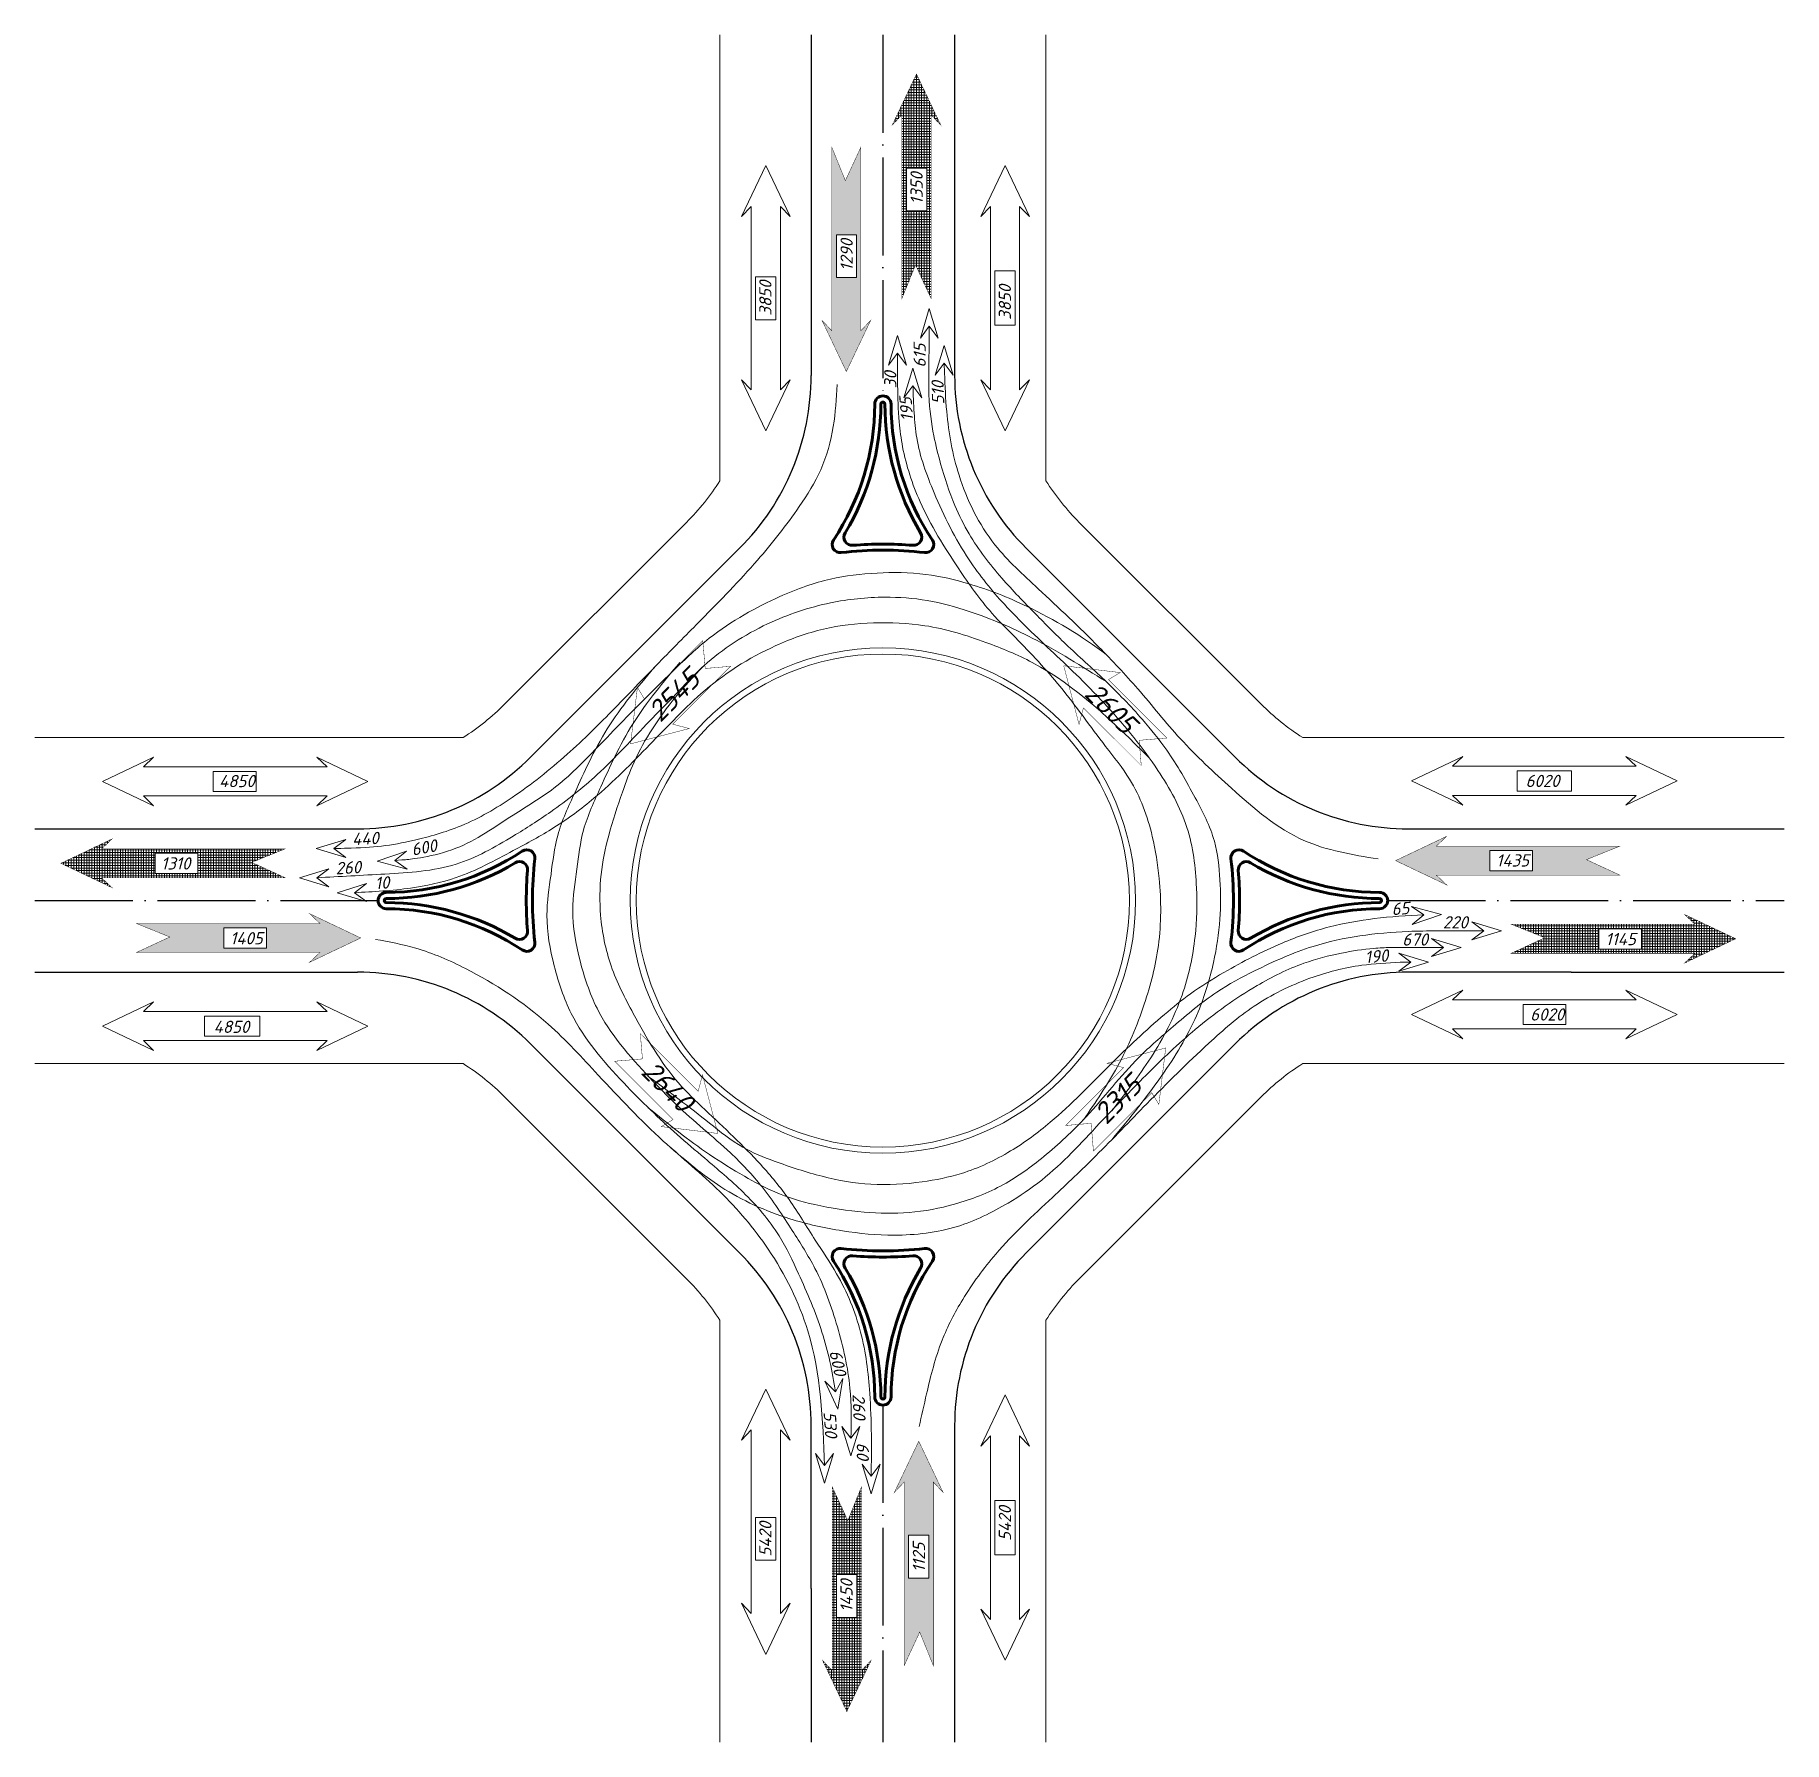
# Model space of a CAD drawing. Header units: millimetres. Extents: x -2123 to 5424, y -1286 to 835.
# Drawn here: x -2123.1 to -1694, y 415.8 to 834.8 of the extents above; entities that cross this region are included whole.
import ezdxf

# ---------------------------------------------------------------- set-up
doc = ezdxf.new("R2010")
doc.units = ezdxf.units.MM
doc.linetypes.add('ACAD_ISO04W100', pattern=[30, 24, -3, 0, -3])
doc.layers.get('0').update_dxf_attribs({"lineweight": 15})
doc.layers.add('Осьова', color=7, linetype='ACAD_ISO04W100')
doc.styles.add('Креслярський', font='isocpeui.ttf')

msp = doc.modelspace()

# ---------------------------------------------------------------- texts
at = {"color": 0, "style": 'Креслярський'}
for s, width, insert, char_height, attachment_point, rotation in [('1350', 4985.11434, (-1908.346, 793.214), 3, 1, 90), ('1290', 4985.11434, (-1925.513, 776.864), 3, 1, 90), ('3850', 4985.11434, (-1945.446, 774.473), 3, 3, 90), ('3850', 4985.11434, (-1886.683, 773.434), 3, 3, 90), ('615', 4985.11434, (-1907.598, 753.14), 3, 1, 90), ('30', 4985.11434, (-1914.8, 748.069), 3, 1, 90), ('510', 4985.11434, (-1903.032, 744.028), 3, 1, 91.7533), ('195', 4985.11434, (-1910.657, 739.844), 3, 1, 94.08119), ('2545', 17846.25487, (-1973.279, 669.334), 5, 1, 45.34819), ('2605', 11141.10838, (-1862.46, 676.31), 5, 1, 315.34819), ('440', 4985.11434, (-2045.447, 638.881), 3, 1, 2.88963), ('600', 4985.11434, (-2031.06, 636.255), 3, 1, 10.34802), ('260', 4985.11434, (-2049.515, 631.717), 3, 1, 3.23618), ('10', 4985.11434, (-2039.877, 628.043), 3, 1, 4.29859), ('65', 4985.11434, (-1790.435, 621.7), 3, 1, 4.05679), ('190', 4985.11434, (-1797.003, 609.896), 3, 1, 4.75934), ('2640', 10769.395, (-1971.224, 583.509), 5, 1, 315.34819), ('2315', 11605.3285, (-1863.869, 570.595), 5, 1, 45.34819), ('600', 4985.11434, (-1925.368, 512.277), 3, 1, 282.32563), ('260', 4985.11434, (-1919.569, 501.3), 3, 1, 272.08153), ('530', 4985.11434, (-1926.683, 497.015), 3, 1, 273.65602), ('60', 4985.11434, (-1918.537, 489.302), 3, 1, 270), ('5420', 4985.11434, (-1886.683, 465.164), 3, 1, 90), ('5420', 4985.11434, (-1945.446, 461.308), 3, 1, 90), ('1125', 4985.11434, (-1907.782, 457.488), 3, 1, 90), ('1450', 4985.11434, (-1925.542, 447.724), 3, 1, 90)]:
    msp.add_mtext_dynamic_manual_height_columns(s, width=width, gutter_width=12500, heights=[0], dxfattribs=dict(at, insert=insert, char_height=char_height, attachment_point=attachment_point, rotation=rotation))
at = {"color": 0, "char_height": 3, "attachment_point": 1, "style": 'Креслярський'}
for s, insert in [('4850', (-2077.979, 653.154)), ('6020', (-1757.431, 653.193)), ('1310', (-2092.193, 632.935)), ('1435', (-1764.631, 633.672)), ('220', (-1777.743, 618.488)), ('1405', (-2075.26, 614.583)), ('670', (-1787.704, 614.263)), ('1145', (-1737.824, 614.365)), ('4850', (-2079.319, 592.834)), ('6020', (-1756.3, 595.867))]:
    msp.add_mtext_dynamic_manual_height_columns(s, width=4985.11434, gutter_width=12500, heights=[0], dxfattribs=dict(at, insert=insert))

# ---------------------------------------------------------------- hatches: boundary and pattern name
h = msp.add_hatch()
h.set_pattern_fill('NET', color=0, scale=0.2, angle=90, style=0)
h.set_pattern_definition([(90, (2830.2202, 197.0619), (-0.635, 4e-17), []), (180, (2830.2202, 197.0619), (-8e-17, -0.635), [])])
h.paths.add_polyline_path([(-1903.291, 815.143), (-1900.904, 812.634), (-1906.872, 825.181), (-1912.84, 812.634), (-1910.453, 815.143), (-1910.453, 770.093), (-1907.111, 778.338), (-1903.291, 770.093)])
h.paths.add_polyline_path([(-1904.353, 802.089), (-1904.353, 791.6), (-1909.327, 791.6), (-1909.327, 802.089)], flags=16)
h = msp.add_hatch(color=0)
h.paths.add_polyline_path([(-1920.499, 807.256), (-1924.319, 799.011), (-1927.661, 807.256), (-1927.661, 762.206), (-1930.048, 764.715), (-1924.08, 752.168), (-1918.112, 764.715), (-1920.499, 762.206)])
h.paths.add_polyline_path([(-1921.561, 785.749), (-1921.561, 775.26), (-1926.535, 775.26), (-1926.535, 785.749)], flags=16)
h = msp.add_hatch()
h.set_pattern_fill('NET', color=0, scale=0.2, style=0)
h.set_pattern_definition([(0, (-2238.0934, -4123.296), (0, 0.635), []), (90, (-2238.0934, -4123.296), (-0.635, 4e-17), [])])
h.paths.add_polyline_path([(-2061.704, 627.884), (-2069.95, 631.703), (-2061.704, 635.045), (-2106.755, 635.045), (-2104.245, 637.432), (-2116.792, 631.464), (-2104.245, 625.496), (-2106.755, 627.884)])
h.paths.add_polyline_path([(-2083.211, 628.945), (-2093.7, 628.945), (-2093.7, 633.919), (-2083.211, 633.919)], flags=16)
h = msp.add_hatch(color=0)
h.paths.add_polyline_path([(-1734.247, 628.545), (-1742.492, 632.364), (-1734.247, 635.706), (-1779.297, 635.706), (-1776.787, 638.094), (-1789.334, 632.126), (-1776.787, 626.158), (-1779.297, 628.545)])
h.paths.add_polyline_path([(-1755.753, 629.607), (-1766.242, 629.607), (-1766.242, 634.58), (-1755.753, 634.58)], flags=16)
h = msp.add_hatch(color=0)
h.paths.add_polyline_path([(-2053.261, 609.561), (-2055.77, 607.174), (-2043.223, 613.142), (-2055.77, 619.11), (-2053.261, 616.723), (-2098.311, 616.723), (-2090.065, 613.381), (-2098.311, 609.561)])
h.paths.add_polyline_path([(-2076.804, 615.597), (-2066.315, 615.597), (-2066.315, 610.623), (-2076.804, 610.623)], flags=16)
h = msp.add_hatch()
h.set_pattern_fill('NET', color=0, scale=0.2, style=0)
h.set_pattern_definition([(0, (-2334.0035, -4124.14335), (0, 0.635), []), (90, (-2334.0035, -4124.14335), (-0.635, 4e-17), [])])
h.paths.add_polyline_path([(-1715.922, 609.368), (-1718.432, 606.981), (-1705.885, 612.949), (-1718.432, 618.917), (-1715.922, 616.53), (-1760.972, 616.53), (-1752.727, 613.188), (-1760.972, 609.368)])
h.paths.add_polyline_path([(-1728.977, 610.43), (-1739.466, 610.43), (-1739.466, 615.403), (-1728.977, 615.403)], flags=16)
h = msp.add_hatch(color=0)
h.paths.add_polyline_path([(-1909.898, 434.544), (-1906.079, 442.789), (-1902.737, 434.544), (-1902.737, 479.594), (-1900.349, 477.085), (-1906.317, 489.632), (-1912.285, 477.085), (-1909.898, 479.594)])
h.paths.add_polyline_path([(-1908.836, 456.051), (-1908.836, 466.54), (-1903.863, 466.54), (-1903.863, 456.051)], flags=16)
h = msp.add_hatch()
h.set_pattern_fill('NET', color=0, scale=0.2, angle=-90, style=0)
h.set_pattern_definition([(270, (-6661.05024, 1051.4276), (0.635, -1e-16), []), (360, (-6661.05024, 1051.4276), (2e-16, 0.635), [])])
h.paths.add_polyline_path([(-1927.539, 433.347), (-1929.926, 435.856), (-1923.958, 423.309), (-1917.99, 435.856), (-1920.377, 433.347), (-1920.377, 478.397), (-1923.719, 470.151), (-1927.539, 478.397)])
h.paths.add_polyline_path([(-1926.477, 446.401), (-1926.477, 456.89), (-1921.504, 456.89), (-1921.504, 446.401)], flags=16)

# ---------------------------------------------------------------- linework, layer by layer
at = {"color": 0}
for p, q in [((-1955.112, 834.77), (-1955.112, 725.335)), ((-1875.112, 834.77), (-1875.112, 725.334)), ((-1949.814, 790.199), (-1943.846, 802.746)), ((-1943.846, 802.746), (-1937.878, 790.199)), ((-1891.119, 790.199), (-1885.151, 802.746)), ((-1885.151, 802.746), (-1879.183, 790.199)), ((-1943.846, 801.279), (-1943.846, 801.279)), ((-1943.846, 801.279), (-1943.846, 801.279)), ((-1947.427, 792.708), (-1949.814, 790.199)), ((-1947.427, 747.658), (-1947.427, 792.708)), ((-1937.878, 790.199), (-1940.265, 792.708)), ((-1940.265, 792.708), (-1940.265, 747.658)), ((-1888.732, 792.708), (-1891.119, 790.199)), ((-1888.732, 792.708), (-1888.732, 747.658)), ((-1881.57, 747.658), (-1881.57, 792.708)), ((-1879.183, 790.199), (-1881.57, 792.708)), ((-1947.427, 747.658), (-1949.814, 750.167)), ((-1949.814, 750.167), (-1943.846, 737.62)), ((-1943.846, 737.62), (-1937.878, 750.167)), ((-1937.878, 750.167), (-1940.265, 747.658)), ((-1888.732, 747.658), (-1891.119, 750.167)), ((-1891.119, 750.167), (-1885.151, 737.62)), ((-1885.151, 737.62), (-1879.183, 750.167)), ((-1879.183, 750.167), (-1881.57, 747.658)), ((-1885.151, 737.62), (-1885.151, 737.62)), ((-1885.151, 737.62), (-1885.151, 737.62)), ((-1963.286, 715.152), (-2007.936, 670.502)), ((-1866.939, 715.151), (-1822.29, 670.502)), ((-2123.148, 662.328), (-2018.119, 662.328)), ((-1812.107, 662.328), (-1694.025, 662.328)), ((-2106.583, 651.572), (-2094.036, 657.54)), ((-2094.036, 657.54), (-2096.545, 655.153)), ((-2041.458, 651.572), (-2054.005, 657.54)), ((-2054.005, 657.54), (-2051.495, 655.153)), ((-1785.384, 651.697), (-1772.837, 657.665)), ((-1772.837, 657.665), (-1775.346, 655.278)), ((-1720.259, 651.697), (-1732.806, 657.665)), ((-1732.806, 657.665), (-1730.296, 655.278)), ((-2096.545, 655.153), (-2051.495, 655.153)), ((-1775.346, 655.278), (-1730.296, 655.278)), ((-2094.036, 645.604), (-2106.583, 651.572)), ((-2051.495, 647.991), (-2096.545, 647.991)), ((-2096.545, 647.991), (-2094.036, 645.604)), ((-2054.005, 645.604), (-2041.458, 651.572)), ((-2051.495, 647.991), (-2054.005, 645.604)), ((-1772.837, 645.729), (-1785.384, 651.697)), ((-1730.296, 648.116), (-1775.346, 648.116)), ((-1775.346, 648.116), (-1772.837, 645.729)), ((-1732.806, 645.729), (-1720.259, 651.697)), ((-1730.296, 648.116), (-1732.806, 645.729)), ((-1720.259, 651.697), (-1720.259, 651.697)), ((-1720.259, 651.697), (-1720.259, 651.697)), ((-2106.583, 591.531), (-2094.036, 597.499)), ((-2094.036, 597.499), (-2096.545, 595.112)), ((-2041.458, 591.531), (-2054.005, 597.499)), ((-2054.005, 597.499), (-2051.495, 595.112)), ((-1785.384, 594.388), (-1772.837, 600.356)), ((-1772.837, 600.356), (-1775.346, 597.969)), ((-1730.296, 597.969), (-1775.346, 597.969)), ((-1720.259, 594.388), (-1732.806, 600.356)), ((-1732.806, 600.356), (-1730.296, 597.969)), ((-2051.495, 595.112), (-2096.545, 595.112)), ((-1772.837, 588.42), (-1785.384, 594.388)), ((-1785.384, 594.388), (-1785.384, 594.388)), ((-1785.384, 594.388), (-1785.384, 594.388)), ((-1732.806, 588.42), (-1720.259, 594.388)), ((-1720.259, 594.388), (-1720.259, 594.388)), ((-1720.259, 594.388), (-1720.259, 594.388)), ((-2094.036, 585.563), (-2106.583, 591.531)), ((-2096.545, 587.95), (-2051.495, 587.95)), ((-2096.545, 587.95), (-2094.036, 585.563)), ((-2054.005, 585.563), (-2041.458, 591.531)), ((-2051.495, 587.95), (-2054.005, 585.563)), ((-2041.458, 591.531), (-2041.458, 591.531)), ((-2041.458, 591.531), (-2041.458, 591.531)), ((-1775.346, 590.807), (-1730.296, 590.807)), ((-1775.346, 590.807), (-1772.837, 588.42)), ((-1730.296, 590.807), (-1732.806, 588.42)), ((-2123.148, 582.328), (-2018.12, 582.328)), ((-1812.106, 582.328), (-1694.025, 582.328)), ((-2007.937, 574.155), (-1963.286, 529.504)), ((-1822.289, 574.155), (-1866.939, 529.505)), ((-1955.112, 519.321), (-1955.112, 415.799)), ((-1875.112, 519.322), (-1875.112, 415.799)), ((-1949.814, 489.897), (-1943.846, 502.444)), ((-1943.846, 502.444), (-1943.846, 502.444)), ((-1943.846, 502.444), (-1943.846, 502.444)), ((-1943.846, 502.444), (-1937.878, 489.897)), ((-1891.119, 488.43), (-1885.151, 500.977)), ((-1885.151, 500.977), (-1885.151, 500.977)), ((-1885.151, 500.977), (-1885.151, 500.977)), ((-1885.151, 500.977), (-1879.183, 488.43)), ((-1947.427, 492.406), (-1949.814, 489.897)), ((-1947.427, 492.406), (-1947.427, 447.356)), ((-1940.265, 447.356), (-1940.265, 492.406)), ((-1937.878, 489.897), (-1940.265, 492.406)), ((-1888.732, 490.939), (-1891.119, 488.43)), ((-1888.732, 445.889), (-1888.732, 490.939)), ((-1879.183, 488.43), (-1881.57, 490.939)), ((-1881.57, 490.939), (-1881.57, 445.889)), ((-1947.427, 447.356), (-1949.814, 449.866)), ((-1949.814, 449.866), (-1943.846, 437.319)), ((-1943.846, 437.319), (-1937.878, 449.866)), ((-1937.878, 449.866), (-1940.265, 447.356)), ((-1888.732, 445.889), (-1891.119, 448.399)), ((-1891.119, 448.399), (-1885.151, 435.852)), ((-1885.151, 435.852), (-1879.183, 448.399)), ((-1879.183, 448.399), (-1881.57, 445.889)), ((-1943.846, 437.319), (-1943.846, 437.319)), ((-1943.846, 437.319), (-1943.846, 437.319))]:
    msp.add_line(p, q, dxfattribs=at)
at = {"color": 0, "lineweight": 30}
for p, q in [((-1932.712, 834.77), (-1932.712, 751.203)), ((-1897.512, 834.77), (-1897.512, 791.202)), ((-1897.512, 791.202), (-1897.512, 751.202)), ((-1950.286, 708.777), (-2001.561, 657.502)), ((-1879.939, 708.776), (-1828.665, 657.502)), ((-2123.148, 639.928), (-2043.987, 639.928)), ((-1786.238, 639.928), (-1694.025, 639.928)), ((-2123.148, 604.728), (-2043.988, 604.728)), ((-1746.237, 604.728), (-1786.237, 604.728)), ((-1746.237, 604.728), (-1694.025, 604.728)), ((-2001.562, 587.155), (-1950.286, 535.878)), ((-1828.664, 587.155), (-1879.939, 535.879)), ((-1932.712, 453.452), (-1932.712, 493.452)), ((-1897.512, 493.453), (-1897.512, 415.799)), ((-1932.712, 453.452), (-1932.712, 415.799))]:
    msp.add_line(p, q, dxfattribs=at)
at = {"color": 0, "const_width": 0.1}
for points in [[(-1903.291, 770.093), (-1903.291, 815.143), (-1900.904, 812.634), (-1906.872, 825.181), (-1906.872, 825.181), (-1906.872, 825.181), (-1912.84, 812.634), (-1910.453, 815.143), (-1910.453, 770.093), (-1907.111, 778.338)], [(-1920.499, 807.256), (-1920.499, 762.206), (-1918.112, 764.715), (-1924.08, 752.168), (-1924.08, 752.168), (-1924.08, 752.168), (-1930.048, 764.715), (-1927.661, 762.206), (-1927.661, 807.256), (-1924.319, 799.011)], [(-2061.704, 627.884), (-2106.755, 627.884), (-2104.245, 625.496), (-2116.792, 631.464), (-2116.792, 631.464), (-2116.792, 631.464), (-2104.245, 637.432), (-2106.755, 635.045), (-2061.704, 635.045), (-2069.95, 631.703)], [(-1734.247, 628.545), (-1779.297, 628.545), (-1776.787, 626.158), (-1789.334, 632.126), (-1789.334, 632.126), (-1789.334, 632.126), (-1776.787, 638.094), (-1779.297, 635.706), (-1734.247, 635.706), (-1742.492, 632.364)], [(-2098.311, 609.561), (-2053.261, 609.561), (-2055.77, 607.174), (-2043.223, 613.142), (-2043.223, 613.142), (-2043.223, 613.142), (-2055.77, 619.11), (-2053.261, 616.723), (-2098.311, 616.723), (-2090.065, 613.381)], [(-1760.972, 609.368), (-1715.922, 609.368), (-1718.432, 606.981), (-1705.885, 612.949), (-1705.885, 612.949), (-1705.885, 612.949), (-1718.432, 618.917), (-1715.922, 616.53), (-1760.972, 616.53), (-1752.727, 613.188)], [(-1909.898, 434.544), (-1909.898, 479.594), (-1912.285, 477.085), (-1906.317, 489.632), (-1906.317, 489.632), (-1906.317, 489.632), (-1900.349, 477.085), (-1902.737, 479.594), (-1902.737, 434.544), (-1906.079, 442.789)], [(-1927.539, 478.397), (-1927.539, 433.347), (-1929.926, 435.856), (-1923.958, 423.309), (-1923.958, 423.309), (-1923.958, 423.309), (-1917.99, 435.856), (-1920.377, 433.347), (-1920.377, 478.397), (-1923.719, 470.151)]]:
    msp.add_lwpolyline(points, close=True, dxfattribs=at)
at = {"color": 0}
for points in [[(-1909.327, 791.6), (-1909.327, 802.089), (-1904.353, 802.089), (-1904.353, 791.6)], [(-1926.535, 785.749), (-1926.535, 775.26), (-1921.561, 775.26), (-1921.561, 785.749)], [(-1882.696, 776.885), (-1882.696, 763.53), (-1887.67, 763.53), (-1887.67, 776.885)], [(-1941.391, 764.881), (-1941.391, 775.37), (-1946.365, 775.37), (-1946.365, 764.881)], [(-1903.722, 763.32), (-1901.517, 760.386), (-1903.722, 767.638), (-1905.927, 760.386)], [(-1911.529, 756.689), (-1909.324, 753.755), (-1911.529, 761.007), (-1913.733, 753.755)], [(-1900.095, 754.214), (-1897.89, 751.28), (-1900.095, 758.532), (-1902.299, 751.28)], [(-1907.738, 748.672), (-1905.533, 745.738), (-1907.738, 752.99), (-1909.943, 745.738)], [(-2068.907, 654.026), (-2079.396, 654.026), (-2079.396, 649.053), (-2068.907, 649.053)], [(-1746.144, 654.152), (-1759.499, 654.152), (-1759.499, 649.178), (-1746.144, 649.178)], [(-2049.809, 635.075), (-2046.882, 637.288), (-2054.127, 635.062), (-2046.869, 632.878)], [(-2083.211, 633.919), (-2093.7, 633.919), (-2093.7, 628.945), (-2083.211, 628.945)], [(-2034.853, 632.151), (-2032.003, 634.463), (-2039.168, 631.992), (-2031.84, 630.057)], [(-1755.753, 634.58), (-1766.242, 634.58), (-1766.242, 629.607), (-1755.753, 629.607)], [(-2053.966, 627.921), (-2051.038, 630.134), (-2058.284, 627.908), (-2051.026, 625.725)], [(-2044.72, 624.26), (-2041.793, 626.473), (-2049.038, 624.247), (-2041.78, 622.064)], [(-1782.413, 618.791), (-1785.268, 616.486), (-1778.097, 618.942), (-1785.421, 620.892)], [(-2076.804, 615.597), (-2066.315, 615.597), (-2066.315, 610.623), (-2076.804, 610.623)], [(-1767.673, 614.865), (-1770.607, 612.66), (-1763.355, 614.865), (-1770.607, 617.069)], [(-1739.466, 615.403), (-1728.977, 615.403), (-1728.977, 610.43), (-1739.466, 610.43)], [(-1785.588, 607.168), (-1788.522, 604.964), (-1781.27, 607.168), (-1788.522, 609.373)], [(-1777.546, 610.814), (-1780.48, 608.609), (-1773.228, 610.814), (-1780.48, 613.019)], [(-1758.063, 596.842), (-1747.574, 596.842), (-1747.574, 591.869), (-1758.063, 591.869)], [(-2081.537, 593.985), (-2068.009, 593.985), (-2068.009, 589.012), (-2081.537, 589.012)], [(-1926.742, 501.782), (-1929.327, 504.386), (-1926.151, 497.505), (-1924.959, 504.99)], [(-1922.954, 490.338), (-1925.159, 493.272), (-1922.954, 486.02), (-1920.75, 493.272)], [(-1929.43, 483.649), (-1931.635, 486.583), (-1929.43, 479.331), (-1927.225, 486.583)], [(-1917.984, 481.068), (-1920.188, 484.002), (-1917.984, 476.75), (-1915.779, 484.002)], [(-1882.696, 461.713), (-1882.696, 475.068), (-1887.67, 475.068), (-1887.67, 461.713)], [(-1941.391, 470.899), (-1941.391, 460.411), (-1946.365, 460.411), (-1946.365, 470.899)], [(-1903.863, 456.051), (-1903.863, 466.54), (-1908.836, 466.54), (-1908.836, 456.051)], [(-1921.504, 456.89), (-1921.504, 446.401), (-1926.477, 446.401), (-1926.477, 456.89)]]:
    msp.add_lwpolyline(points, close=True, dxfattribs=at)
for points in [[(-1900.095, 754.214), (-1899.991, 751.767)], [(-1767.673, 614.865), (-1771.728, 614.865)], [(-1777.546, 610.814), (-1790.589, 610.814)], [(-1785.588, 607.168), (-1788.18, 607.168)]]:
    msp.add_lwpolyline(points, dxfattribs=at)
at = {"color": 0, "const_width": 0.1}
for points in [[(-1977.018, 660.786), (-1975.338, 674.648), (-1973.608, 671.77), (-1959.291, 686.086), (-1958.716, 679.287), (-1952.506, 679.812), (-1966.698, 665.62), (-1962.637, 664.547), (-1977.018, 660.786)], [(-1870.749, 679.953), (-1856.888, 678.273), (-1859.766, 676.543), (-1845.45, 662.227), (-1852.249, 661.652), (-1851.724, 655.441), (-1865.916, 669.633), (-1866.989, 665.572), (-1870.749, 679.953)], [(-1955.609, 565.164), (-1969.471, 566.844), (-1966.593, 568.574), (-1980.909, 582.89), (-1974.109, 583.465), (-1974.635, 589.676), (-1960.442, 575.484), (-1959.37, 579.545), (-1955.609, 565.164)], [(-1845.73, 586.148), (-1847.41, 572.286), (-1849.14, 575.165), (-1863.456, 560.848), (-1864.031, 567.648), (-1870.242, 567.123), (-1856.05, 581.315), (-1860.111, 582.387), (-1845.73, 586.148)]]:
    msp.add_lwpolyline(points, dxfattribs=at)
at = {"color": 0}
for radius in [62, 60.5]:
    msp.add_circle((-1915.112, 622.327), radius, dxfattribs=at)
at = {"color": 0, "lineweight": 30}
for centre, start, end in [((-1992.712, 751.203), 315, 0), ((-1837.512, 751.202), 180, 225), ((-2043.987, 699.928), 270, 315), ((-1786.238, 699.928), 225, 270), ((-2043.988, 544.728), 45, 90), ((-1786.237, 544.728), 90, 135), ((-1992.712, 493.452), 0, 45), ((-1837.512, 493.453), 135, 180)]:
    msp.add_arc(centre, 60, start, end, dxfattribs=at)
at = {"color": 0, "lineweight": 60}
for centre, radius, start, end in [((-1977.113, 744.175), 60, 326.21972, 0), ((-1977.113, 744.175), 61.5, 329.04033, 0), ((-1915.113, 744.176), 2, 0.0139, 180.0139), ((-1915.113, 744.176), 0.5, 0, 180.11121), ((-1853.113, 744.176), 61.5, 180, 210.96057), ((-1853.113, 744.176), 60, 180, 213.78118), ((-1922.66, 711.508), 2, 149.04033, 274.83769), ((-1907.566, 711.509), 2, 265.16322, 30.96057), ((-1925.58, 709.702), 2, 146.21972, 276.83181), ((-1915.112, 622.327), 86, 83.16911, 96.83181), ((-1915.112, 622.327), 87.5, 85.16322, 94.83769), ((-1904.646, 709.703), 2, 263.16911, 33.78118), ((-2036.961, 684.327), 60, 270, 303.78132), ((-2036.961, 684.327), 61.5, 270, 300.96066), ((-2004.294, 629.875), 2, 355.16257, 120.96066), ((-2002.488, 632.795), 2, 353.16841, 123.78132), ((-1915.112, 622.327), 86, 173.16841, 186.83112), ((-1827.737, 632.794), 2, 56.21986, 186.83112), ((-1915.112, 622.327), 86, 353.16934, 6.83112), ((-1825.931, 629.874), 2, 59.04042, 184.83704), ((-1793.265, 684.327), 60, 236.21986, 270), ((-1793.265, 684.327), 61.5, 239.04042, 270), ((-1915.112, 622.327), 87.5, 175.16257, 184.83704), ((-1915.112, 622.327), 87.5, 355.16336, 4.83704), ((-2036.961, 622.327), 2, 90.0139, 270.0139), ((-2036.961, 622.327), 0.5, 90.0139, 270.0139), ((-1793.266, 622.327), 2, 270.0139, 90.0139), ((-1793.266, 622.327), 0.5, 270.0139, 90.0139), ((-2036.96, 560.327), 61.5, 59.04042, 90), ((-2036.96, 560.327), 60, 56.21986, 90), ((-1793.266, 560.327), 60, 90, 123.77897), ((-1793.266, 560.327), 61.5, 90, 120.95851), ((-2004.294, 614.78), 2, 239.04042, 4.83704), ((-1825.931, 614.781), 2, 175.16336, 300.95851), ((-2002.488, 611.86), 2, 236.21986, 6.83112), ((-1827.737, 611.861), 2, 173.16934, 303.77897), ((-1925.58, 534.952), 2, 83.16865, 213.77911), ((-1915.112, 622.327), 86, 263.16865, 276.83043), ((-1904.646, 534.952), 2, 326.22, 96.83043), ((-1977.113, 500.48), 60, 0, 33.77911), ((-1922.66, 533.146), 2, 85.1627, 210.9586), ((-1977.113, 500.48), 61.5, 0, 30.9586), ((-1915.112, 622.327), 87.5, 265.1627, 274.83638), ((-1853.113, 500.479), 61.5, 149.04051, 180), ((-1853.113, 500.479), 60, 146.22, 180), ((-1907.567, 533.146), 2, 329.04051, 94.83638), ((-1915.113, 500.481), 2, 180.0139, 0.0139), ((-1915.113, 500.481), 0.5, 180.0139, 0.0139)]:
    msp.add_arc(centre, radius, start, end, dxfattribs=at)
at = {"color": 0}
for centre, start, end in [((-2005.712, 757.578), 315, 327.4938), ((-1824.512, 757.577), 212.5062, 225), ((-2050.362, 712.928), 302.5062, 315), ((-1779.863, 712.928), 225, 237.4938), ((-2050.363, 531.728), 45, 57.4938), ((-1779.862, 531.728), 122.5062, 135), ((-2005.712, 487.077), 32.5062, 45), ((-1824.512, 487.078), 135, 147.4938)]:
    msp.add_arc(centre, 60, start, end, dxfattribs=at)
for points, knots in [([(-1858.936, 563.627), (-1854.502, 569.031), (-1846.47, 578.822), (-1837.768, 593.477), (-1833.894, 606.47), (-1832.167, 617.403), (-1832.278, 627.392), (-1833.333, 637.736), (-1838.736, 648.191), (-1844.437, 658.295), (-1852.152, 667.803), (-1860.482, 676.454), (-1869.727, 684.581), (-1878.032, 693.06), (-1886.42, 701.636), (-1893.264, 710.509), (-1898.025, 720.129), (-1900.718, 728.28), (-1902.891, 737.095), (-1903.899, 744.067), (-1903.835, 753.352), (-1903.809, 757.152), (-1903.735, 759.309), (-1903.722, 763.32)], [0, 0, 0, 0, 10485.2570215, 18995.4733313, 25330.6590791, 30710.5549315, 35527.0048772, 40311.441342, 46118.2143987, 52945.9988006, 57727.2948268, 64424.6140826, 70945.5048367, 76177.4922657, 82219.8751609, 88947.7623794, 92864.9806018, 98265.8878596, 101788.6059526, 106477.1923665, 108804.5121965, 111498.6501136, 113927.732452, 113927.732452, 113927.732452, 113927.732452]), ([(-1865.858, 568.548), (-1862.955, 572.803), (-1856.905, 581.667), (-1850.835, 596.184), (-1846.784, 611.751), (-1846.818, 625.819), (-1848.975, 639.638), (-1853.117, 651.019), (-1862.352, 662.289), (-1870.843, 674.549), (-1880.686, 685.011), (-1889.765, 693.966), (-1897.636, 705.161), (-1905.888, 718.452), (-1910.052, 731.023), (-1911.325, 740.719), (-1911.524, 748.411), (-1911.537, 754.048), (-1911.529, 756.689)], [0, 0, 0, 0, 7709.9033828, 16063.2626728, 23461.0706969, 31702.2457577, 36921.9761643, 44455.9812934, 49461.7630686, 58677.4352996, 66813.2589075, 70961.0715161, 77778.5100691, 87267.9676715, 94343.4196706, 97418.1830408, 101912.738092, 105873.3479925, 105873.3479925, 105873.3479925, 105873.3479925]), ([(-1926.319, 748.982), (-1926.52, 745.531), (-1926.935, 738.404), (-1929.83, 728.017), (-1936.616, 717.164), (-1946.412, 704.792), (-1958.179, 692.716), (-1970.059, 680.802), (-1980.77, 669.571), (-1992.578, 657.797), (-2005.055, 647.9), (-2017.795, 640.332), (-2033.647, 636.056), (-2040.022, 635.274), (-2046.836, 635.18), (-2049.809, 635.075)], [0, 0, 0, 0, 5181.7084588, 10698.0781134, 15941.0525893, 24260.2025895, 34348.2618557, 41203.3315982, 49501.9239736, 57629.9657021, 66189.6345716, 73346.8906926, 79688.7544802, 90517.4476263, 90536.1470453, 90536.1470453, 90536.1470453, 90536.1470453]), ([(-1858.936, 570.745), (-1855.625, 574.988), (-1848.793, 583.743), (-1841.328, 598.103), (-1838.192, 612.53), (-1837.907, 626.436), (-1839.631, 640.795), (-1846.401, 652.863), (-1855.407, 665.067), (-1866.155, 676.654), (-1877.393, 686.875), (-1886.68, 696.287), (-1895.312, 706.923), (-1902.233, 720.911), (-1906.743, 733.188), (-1907.514, 742.172), (-1907.67, 746.442), (-1907.738, 748.672)], [0, 0, 0, 0, 8068.4671435, 16646.7672574, 24015.7564093, 29978.5666839, 37502.7636398, 45358.9477324, 50364.7295076, 60285.6722553, 68975.6248755, 73151.2949926, 80119.8881584, 89401.2625967, 96469.1261308, 99532.4090799, 102880.159439, 102880.159439, 102880.159439, 102880.159439]), ([(-1860.331, 682.695), (-1866.145, 687.253), (-1878.629, 694.515), (-1891.946, 699.741), (-1905.014, 702.911), (-1917.384, 702.872), (-1928.127, 701.628), (-1940.902, 697.227), (-1955.787, 689.071), (-1965.971, 679.346), (-1974.74, 670.689), (-1984.294, 660.839), (-1994.786, 649.939), (-2007.065, 642.794), (-2019.718, 633.572), (-2031.875, 632.387), (-2031.875, 632.387), (-2034.853, 632.151)], [0, 0, 0, 0, 10987.2096611, 19244.11041, 24786.9233838, 31064.2970482, 38069.192719, 45509.4467206, 54522.8084623, 59611.6639124, 63765.2874116, 72983.2563318, 80265.9379821, 86245.4163777, 94310.2322514, 103090.3881865, 103770.9186699, 103770.9186699, 103770.9186699, 103770.9186699]), ([(-1971.255, 679.493), (-1975.317, 674.648), (-1981.376, 667.42), (-1987.15, 656.708), (-1991.053, 647.933), (-1995.301, 639.009), (-1996.485, 628.611), (-1998.192, 617.894), (-1996.034, 606.251), (-1991.171, 591.466), (-1981.538, 580.359), (-1970.223, 568.878), (-1960.193, 560.182), (-1948.877, 550.708), (-1940.7, 541.285), (-1935.079, 529.227), (-1929.617, 516.717), (-1927.501, 506.733), (-1926.742, 501.782)], [0, 0, 0, 0, 9449.5389895, 14098.6645682, 18181.1597162, 23893.2136522, 28754.7339307, 33784.0380414, 40075.1695244, 46270.6344054, 56949.6215326, 61598.1167698, 70518.3584054, 76812.8693031, 83763.222044, 88976.7116803, 96694.3387387, 104195.5885432, 104195.5885432, 104195.5885432, 104195.5885432]), ([(-1964.932, 680.793), (-1968.993, 675.948), (-1975.052, 668.72), (-1980.826, 658.009), (-1984.729, 649.234), (-1988.977, 640.309), (-1990.161, 629.911), (-1991.868, 619.194), (-1989.709, 607.552), (-1984.851, 592.761), (-1975.192, 581.686), (-1963.944, 570.126), (-1953.866, 562.097), (-1944.094, 551.855), (-1937.742, 541.937), (-1930.658, 530.919), (-1925.975, 517.797), (-1922.768, 503.71), (-1922.825, 494.468), (-1922.954, 490.338)], [0, 0, 0, 0, 9449.5389895, 14098.6645682, 18181.1597162, 23893.2136522, 28754.7339307, 33784.0380414, 40075.1695244, 46270.6344054, 56949.6215326, 61598.1167698, 70518.3584054, 76221.2338338, 82735.2169377, 88146.0532654, 95818.273082, 103493.0164399, 109668.6507162, 109668.6507162, 109668.6507162, 109668.6507162]), ([(-1959.031, 679.939), (-1964.222, 674.634), (-1970.235, 667.384), (-1976.178, 656.833), (-1979.417, 647.931), (-1982.467, 638.816), (-1984.569, 628.685), (-1984.682, 617.8), (-1982.313, 606.009), (-1975.296, 592.358), (-1968.147, 579.95), (-1956.38, 568.644), (-1946.68, 559.745), (-1937.735, 548.878), (-1932.186, 539.495), (-1925.16, 529.311), (-1919.925, 516.658), (-1917.842, 499.679), (-1917.893, 487.839), (-1917.984, 481.068)], [0, 0, 0, 0, 9449.5389895, 14098.6645682, 18072.4228859, 23636.1739776, 28515.4282418, 33519.9515034, 39879.2353754, 46310.3802828, 56477.0200769, 61115.8388027, 70705.2554842, 76225.55229, 82144.7311351, 87032.1513468, 94774.1578864, 102377.5102119, 112531.7842326, 112531.7842326, 112531.7842326, 112531.7842326]), ([(-1972.666, 579.176), (-1967.63, 575.411), (-1959.915, 569.643), (-1950.208, 561.642), (-1940.555, 557.837), (-1930.162, 554.388), (-1917.914, 552.192), (-1906.338, 552.92), (-1894.614, 555.251), (-1883.9, 560.316), (-1871.633, 569.367), (-1860.001, 581.623), (-1848.673, 592.291), (-1839.332, 599.916), (-1829.725, 605.868), (-1818.434, 611.71), (-1805.975, 616.082), (-1794.226, 618.146), (-1786.469, 618.626), (-1782.413, 618.791)], [0, 0, 0, 0, 9449.5389895, 14480.7154723, 18711.0330907, 24887.5521546, 30933.3999809, 37225.8445232, 42168.6730011, 48792.7621344, 54792.8680486, 64952.0142559, 74070.2303986, 78133.065627, 83010.3764875, 90991.5276279, 97162.8265145, 102735.0687341, 108820.7665462, 108820.7665462, 108820.7665462, 108820.7665462])]:
    msp.add_open_spline(points, degree=3, knots=knots, dxfattribs=at)
for points in [[(-1793.634, 632.543), (-1811.808, 637.08), (-1829.578, 649.877), (-1842.127, 662.049), (-1852.596, 674.295), (-1862.124, 684.531), (-1877.001, 698.841), (-1887.622, 709.658), (-1896.438, 726.72), (-1899.455, 742.336), (-1899.991, 751.767)], [(-1860.331, 676.055), (-1878.457, 686.748), (-1893.945, 693.296), (-1904.226, 695.966), (-1914.63, 696.781), (-1927.951, 695.392), (-1943.389, 690.222), (-1959.031, 679.939), (-1966.523, 672.366), (-1972.319, 666.414), (-1985.211, 653.235), (-1996.568, 644.115), (-2005.81, 638.142), (-2019.85, 631.263), (-2037.272, 628.84), (-2053.966, 627.921)], [(-1849.78, 657.363), (-1878.457, 680.755), (-1889.851, 685.684), (-1904.795, 689.791), (-1917.429, 690.471), (-1929.683, 688.941), (-1941.4, 684.887), (-1959.757, 673.084), (-1966.523, 666.545), (-1972.319, 660.594), (-1986.017, 647.415), (-1995.83, 640.226), (-2005.81, 634.573), (-2019.85, 627.956), (-2030.979, 625.395), (-2044.72, 624.26)], [(-1972.666, 571.45), (-1957.647, 559.978), (-1949.105, 554.671), (-1941.634, 550.807), (-1931.84, 547.697), (-1919.699, 545.836), (-1908.667, 545.758), (-1897.506, 547.817), (-1885.533, 552.631), (-1875.652, 559.481), (-1865.252, 569.247), (-1852.259, 583.868), (-1843.913, 591.408), (-1833.19, 599.856), (-1823.907, 605.074), (-1809.586, 611.073), (-1786.251, 614.742), (-1771.728, 614.865)], [(-2039.611, 612.801), (-2029.688, 610.613), (-2017.51, 605.637), (-1997.228, 591.977), (-1984.94, 579.481), (-1968.984, 563.306), (-1955.146, 550.921), (-1943.277, 536.794), (-1933.529, 516.737), (-1929.43, 483.649)], [(-1967.549, 562.012), (-1954.847, 552.058), (-1937.941, 544.23), (-1925.054, 541.266), (-1912.312, 540.205), (-1896.843, 542.347), (-1884.415, 548.075), (-1876.152, 553.728), (-1861.934, 567.668), (-1850.586, 579.429), (-1838.473, 590.694), (-1823.319, 601.445), (-1811.854, 606.933), (-1802.563, 609.418), (-1794.679, 610.575), (-1790.589, 610.814)], [(-1906.215, 493.202), (-1904.402, 501.25), (-1900.592, 514.401), (-1895.535, 524.387), (-1887.41, 535.574), (-1873.487, 549.481), (-1862.887, 559.666), (-1850.357, 572.46), (-1835.181, 587.286), (-1824.034, 596.396), (-1810.338, 603.246), (-1797.636, 606.435), (-1788.18, 607.168)]]:
    msp.add_spline(points, degree=3, dxfattribs=at)
at = {"layer": 'Осьова', "color": 0}
for p, q in [((-1915.113, 834.77), (-1915.113, 744.728)), ((-2123.148, 622.327), (-2038.961, 622.327)), ((-1791.266, 622.327), (-1694.025, 622.327)), ((-1915.113, 498.481), (-1915.113, 415.799))]:
    msp.add_line(p, q, dxfattribs=at)

msp.set_redraw_order([(e.dxf.handle, doc.entitydb.next_handle()) for e in msp.query("TEXT MTEXT ATTDEF DIMENSION ARC_DIMENSION")])  # texts and dimensions are drawn at this point

doc.saveas('drawing.dxf')
